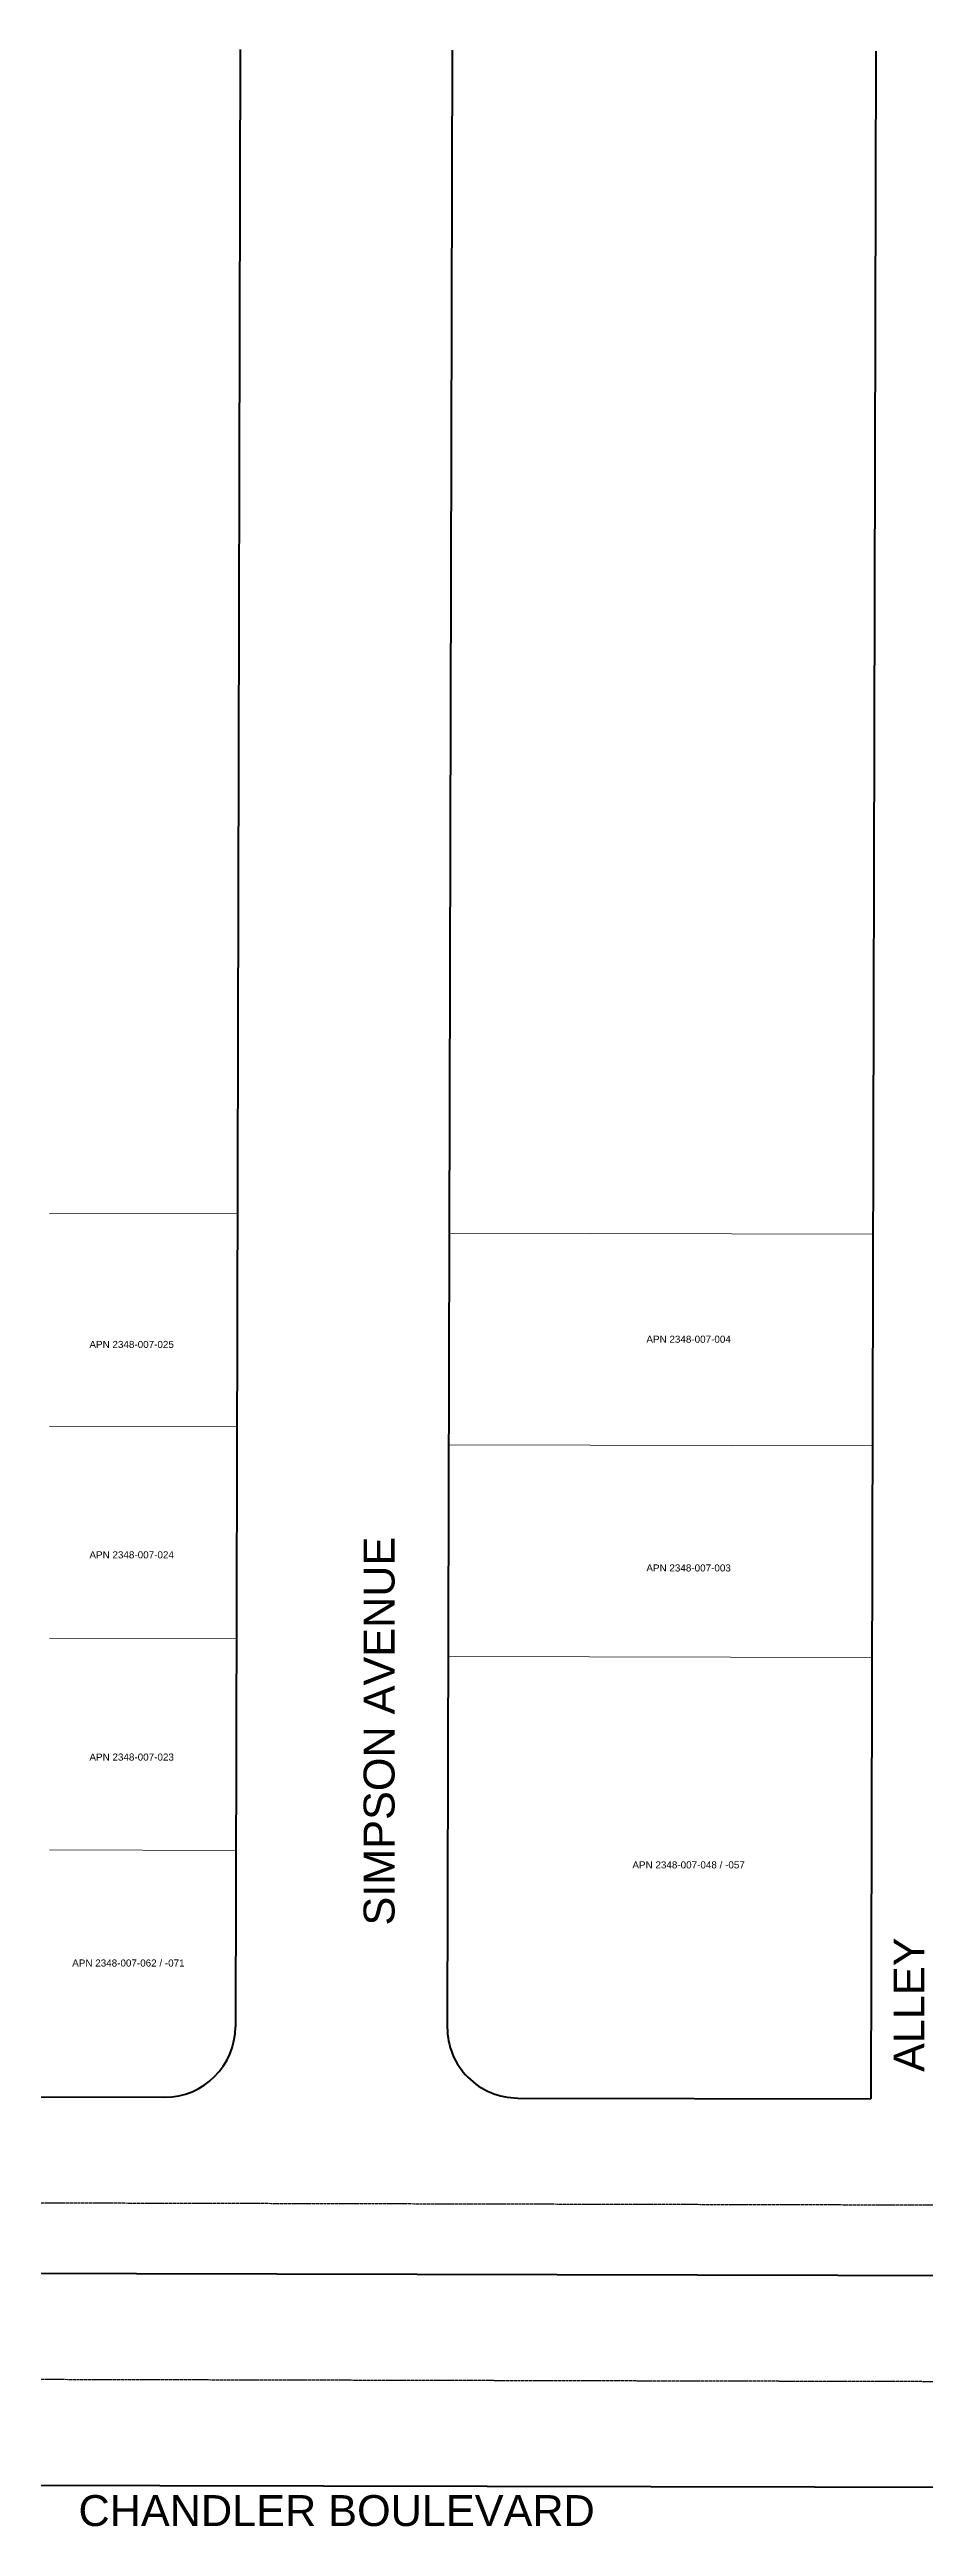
# Model space of a CAD drawing. Header units: feet. Extents: x 6441727 to 6445695, y 1883577 to 1884599.
# Drawn here: x 6443959 to 6444206, y 1883898 to 1884599 of the extents above; entities that cross this region are included whole.
import ezdxf

# ---------------------------------------------------------------- set-up
doc = ezdxf.new("R2010")
doc.units = ezdxf.units.FT
doc.header["$MEASUREMENT"] = 0
doc.linetypes.add('CENTER2', pattern=[1.125, 0.75, -0.125, 0.125, -0.125])
for name, color, linetype, lineweight in [('R-PROP-PRCL', 4, 'Continuous', 18), ('R-Row-Authority', 30, 'Continuous', 140), ('R-Row-Ppanno', 7, 'Continuous', 5), ('R-Row-Scl', 1, 'CENTER2', 25), ('R-Row-Sname', 8, 'Continuous', 0), ('R-Row-Srow', 6, 'Continuous', 50)]:
    doc.layers.add(name, color=color, linetype=linetype, lineweight=lineweight)
doc.styles.add('G1_1 8_0', font='arial.ttf')
doc.styles.add('G4_7 32', font='arial.ttf', dxfattribs={"height": 0.219})

msp = doc.modelspace()

# ---------------------------------------------------------------- texts
at = {"layer": 'R-Row-Ppanno', "char_height": 2, "attachment_point": 8, "line_spacing_factor": 0.8, "style": 'G1_1 8_0'}
for s, insert in [('APN 2348-007-004', (6444139.53, 1884233.01)), ('APN 2348-007-025', (6443981.82, 1884231.54)), ('APN 2348-007-024', (6443981.82, 1884171.93)), ('APN 2348-007-003', (6444139.53, 1884168.21)), ('APN 2348-007-023', (6443981.82, 1884114.63)), ('APN 2348-007-048 / -057', (6444139.53, 1884084.08)), ('APN 2348-007-062 / -071', (6443980.9, 1884056.28))]:
    msp.add_mtext_dynamic_manual_height_columns(s, width=112.1602, gutter_width=1, heights=[10.49], dxfattribs=dict(at, insert=insert))
at = {"layer": 'R-Row-Sname', "char_height": 8.76, "width": 167.8292, "attachment_point": 1, "rotation": 90, "style": 'G4_7 32'}
for s, insert in [('SIMPSON AVENUE', (6444047.5, 1884067.93)), ('ALLEY', (6444197.55, 1884026.45))]:
    msp.add_mtext(s, dxfattribs=dict(at, insert=insert))
at = {"layer": 'R-Row-Sname', "insert": (6443966.77, 1883906.55), "char_height": 8.76, "width": 167.8292, "attachment_point": 1, "style": 'G4_7 32'}
msp.add_mtext('CHANDLER BOULEVARD', dxfattribs=at)

# ---------------------------------------------------------------- linework, layer by layer
at = {"layer": 'R-PROP-PRCL'}
for p, q in [((6443958.6, 1884269.69), (6444011.75, 1884269.57)), ((6444071.74, 1884264.11), (6444191.73, 1884263.84)), ((6443958.57, 1884209.33), (6444011.59, 1884209.21)), ((6444071.59, 1884204.11), (6444191.58, 1884203.84)), ((6443958.57, 1884149.33), (6444011.45, 1884149.21)), ((6444071.45, 1884144.11), (6444191.44, 1884143.84)), ((6443958.57, 1884089.33), (6444011.31, 1884089.21))]:
    msp.add_line(p, q, dxfattribs=at)
at = {"layer": 'R-Row-Authority'}
for p, q in [((6441727.74, 1883974.58), (6444331.42, 1883968.49)), ((6441727.45, 1883914.59), (6444331.27, 1883908.5))]:
    msp.add_line(p, q, dxfattribs=at)
at = {"layer": 'R-Row-Scl'}
for p, q in [((6441727.79, 1883994.58), (6444371.46, 1883988.4)), ((6441727.6, 1883944.58), (6444371.34, 1883938.4))]:
    msp.add_line(p, q, dxfattribs=at)
at = {"layer": 'R-Row-Srow'}
for p, q in [((6444012.55, 1884599.44), (6444011.19, 1884039.24)), ((6444072.55, 1884599.29), (6444071.19, 1884039.1)), ((6444192.54, 1884599.02), (6444191.14, 1884018.82)), ((6441727.86, 1884024.58), (6443991.15, 1884019.29)), ((6444091.15, 1884019.06), (6444191.14, 1884018.82))]:
    msp.add_line(p, q, dxfattribs=at)
for centre, start, end in [((6443991.19, 1884039.29), 269.86608, 359.86142), ((6444091.19, 1884039.06), 179.86142, 269.86608)]:
    msp.add_arc(centre, 20, start, end, dxfattribs=at)

msp.set_redraw_order([(e.dxf.handle, doc.entitydb.next_handle()) for e in msp.query("TEXT MTEXT ATTDEF DIMENSION ARC_DIMENSION")])  # texts and dimensions are drawn at this point

doc.saveas('drawing.dxf')
